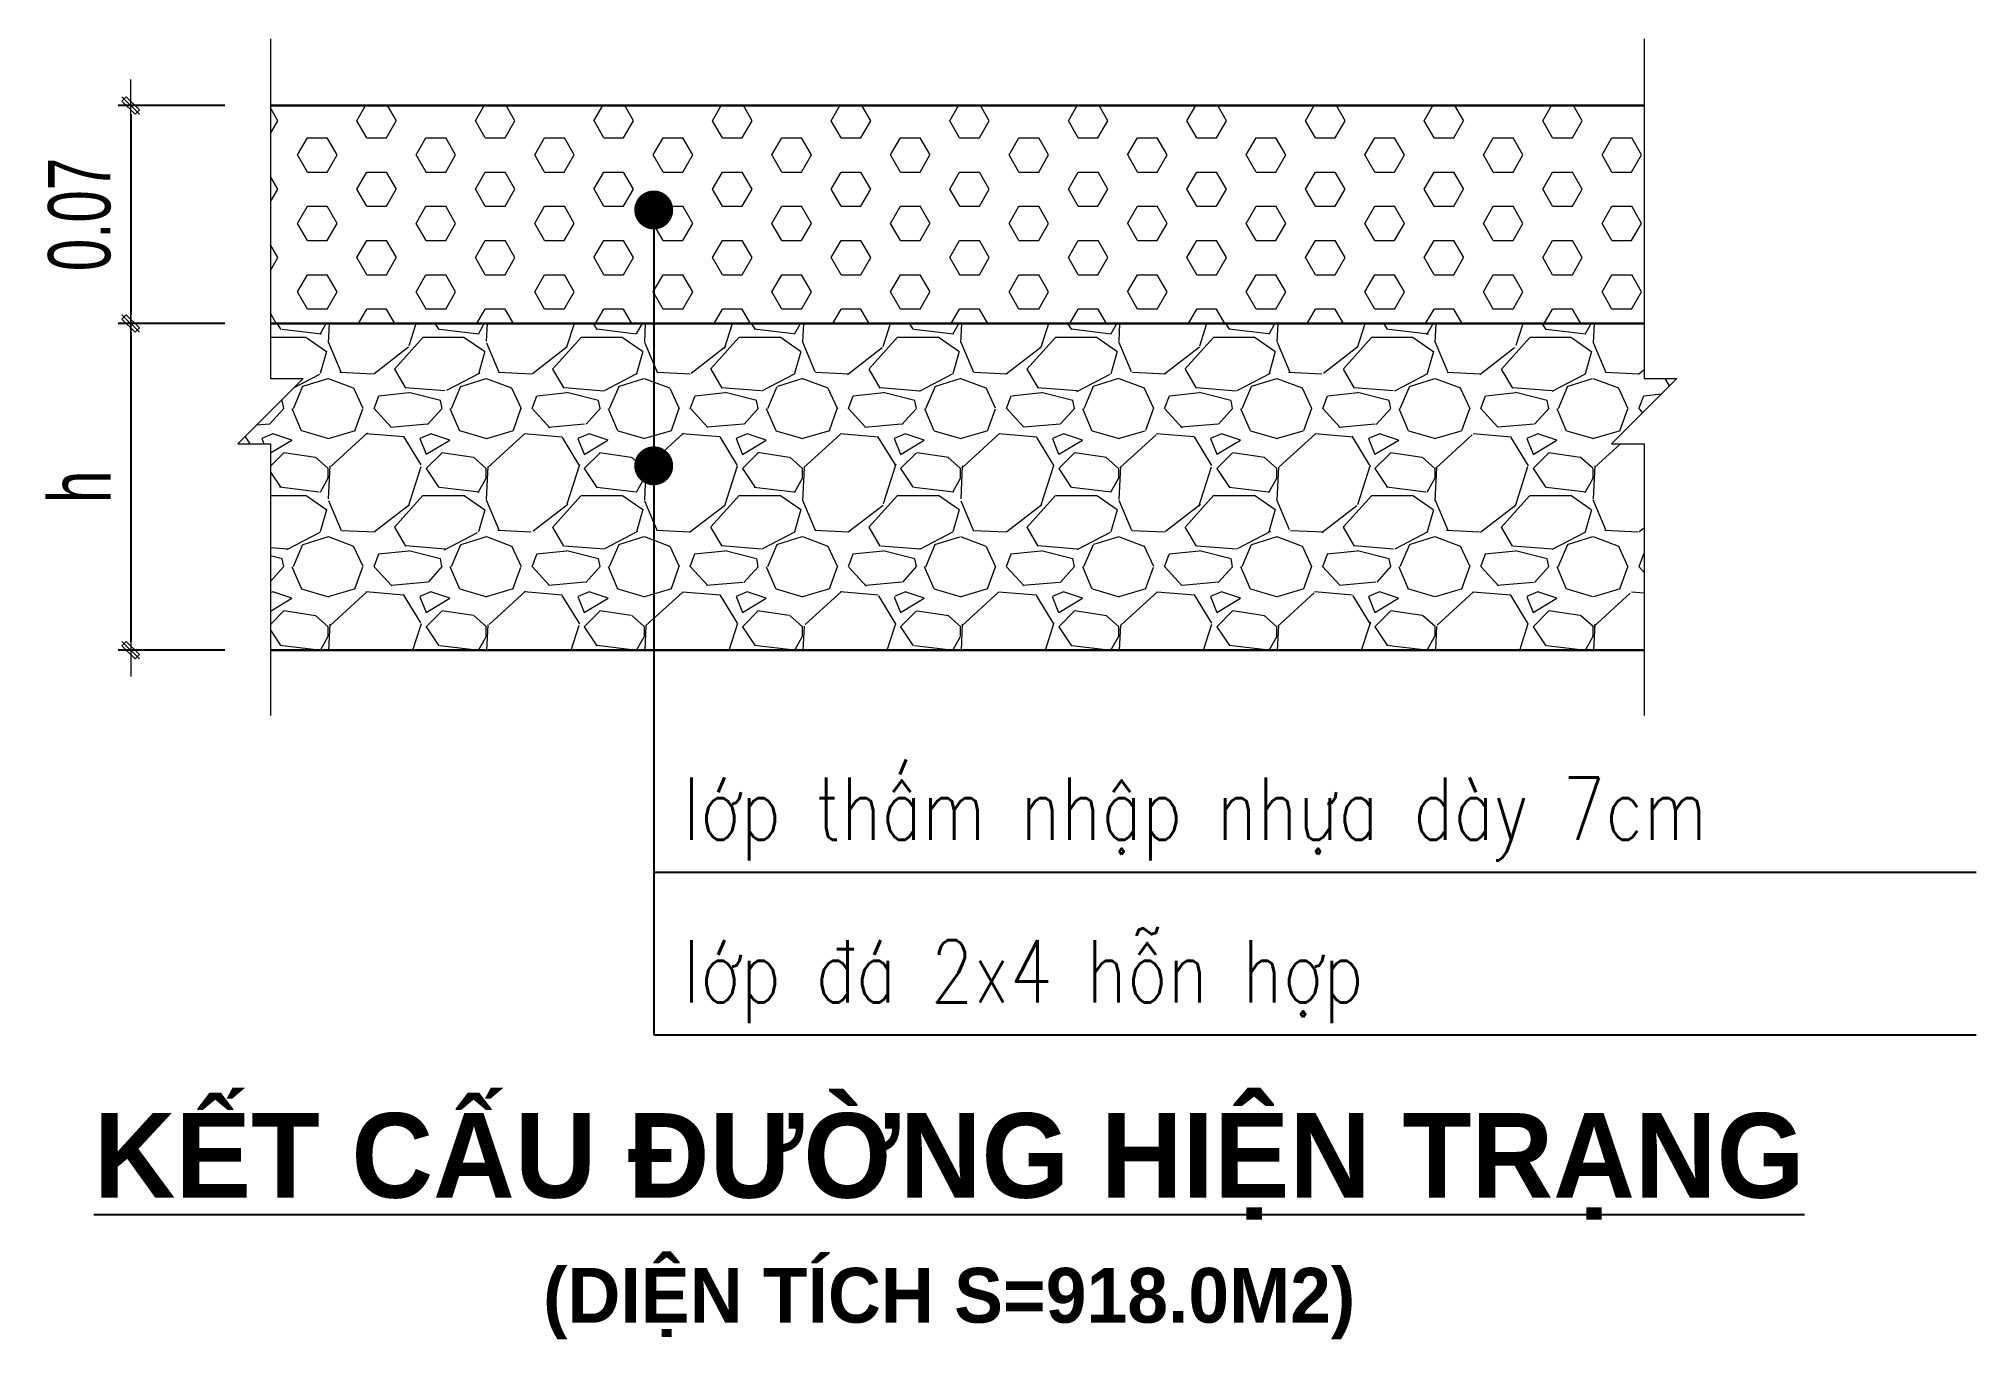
# Model space of a CAD drawing. Header units: millimetres. Extents: x 599607 to 1199256, y 2309327 to 4618784.
# Drawn here: x 1198855.28 to 1198886.4, y 4618411.22 to 4618432.11 of the extents above; entities that cross this region are included whole.
import ezdxf
from ezdxf.enums import TextEntityAlignment as Align

# ---------------------------------------------------------------- set-up
doc = ezdxf.new("R2010")
doc.units = ezdxf.units.MM
doc.header["$PDMODE"] = 3
doc.header["$PDSIZE"] = -0.7
for name, color, linetype, lineweight in [('LC Dim', 8, 'Continuous', 18), ('LC Hatch', 252, 'Continuous', 9), ('LC Net dam 1', 30, 'Continuous', 30), ('LC Net manh', 239, 'Continuous', 5), ('LC Text1', 3, 'Continuous', 20), ('LC Text2', 7, 'Continuous', 25)]:
    doc.layers.add(name, color=color, linetype=linetype, lineweight=lineweight)
doc.styles.add('HOATBIF', font='hoatbif.shx', dxfattribs={"width": 0.7})
doc.styles.add('LC 1', font='')
doc.styles.add('LC 3', font='vnsimli.shx', dxfattribs={"width": 0.75})
doc.styles.get('LC 1').set_extended_font_data('.VnAvantH', bold=True)
doc.dimstyles.new('1-100(1-25)', dxfattribs={"dimscale": 25, "dimtxt": 2.5, "dimasz": 0.35, "dimexe": 0.5, "dimexo": 0, "dimgap": 0.8, "dimtad": 1, "dimdec": 0, "dimzin": 0, "dimdsep": 46, "dimtxsty": 'HOATBIF', "dimblk1": 'DOT', "dimblk2": 'DOT', "dimsah": 1, "dimcen": -1, "dimdle": 1, "dimclrd": 256, "dimclre": 256, "dimclrt": 4, "dimadec": 3, "dimazin": 2, "dimtfac": 0.333333, "dimtdec": 0, "dimtix": 1, "dimtmove": 2, "dimatfit": 3, "dimldrblk": 'DOT', "dimfxl": 1, "dimtvp": 0.833333, "dimtolj": 1, "dimtzin": 0, "dimarcsym": 0})

msp = doc.modelspace()

# ---------------------------------------------------------------- texts
at = {"layer": 'LC Text1', "color": 3, "style": 'LC 3', "width": 0.8}
for s, p in [('líp thÊm nhËp nhùa dµy 7cm', (1198865.631, 4618419.245, -2.744)), ('líp ®¸ 2x4 hçn hîp', (1198865.631, 4618416.632, -2.744))]:
    msp.add_text(s, height=0.99999, rotation=359.9992, dxfattribs=at).set_placement(p)

# ---------------------------------------------------------------- blocks, each defined once
blk = doc.blocks.new('DOT')
at = {"layer": 'LC Dim', "color": 4}
blk.add_line((-1, -1), (1, 1), dxfattribs=at)
at = {"layer": 'LC Dim'}
blk.add_line((-3, 0), (3, 0), dxfattribs=at)
at = {"layer": 'LC Dim', "color": 4}
blk.add_lwpolyline([(0.5, 1), (-1, -0.5), (-0.5, -1), (1, 0.5)], close=True, dxfattribs=at)
blk = doc.blocks.new('*D43')
at = {"layer": 'Defpoints', "color": 0, "transparency": 16777216}
for p in [(1198858.273, 4618431.036), (1198856.758, 4618427.536), (1198858.273, 4618427.536)]:
    blk.add_point(p, dxfattribs=at)
at = {"layer": 'LC Dim', "lineweight": -2, "transparency": 16777216}
for p, q in [((1198858.273, 4618431.036), (1198856.558, 4618431.036)), ((1198856.758, 4618430.896), (1198856.758, 4618427.676)), ((1198858.273, 4618427.536), (1198856.558, 4618427.536))]:
    blk.add_line(p, q, dxfattribs=at)
at = {"layer": 'LC Dim', "lineweight": -2, "transparency": 16777216, "xscale": 0.14, "yscale": 0.14, "zscale": 0.14}
for p, rotation in [((1198856.758, 4618431.036), 90), ((1198856.758, 4618427.536), 270)]:
    blk.add_blockref('DOT', p, dxfattribs=dict(at, rotation=rotation))
at = {"layer": 'LC Dim', "color": 4, "transparency": 16777216, "insert": (1198855.938, 4618429.286), "char_height": 1, "attachment_point": 5, "rotation": 90, "style": 'HOATBIF'}
blk.add_mtext('\\A1;0.07', dxfattribs=at)
blk = doc.blocks.new('_Dot')
at = {"color": 0, "linetype": 'ByBlock', "lineweight": -2}
blk.add_line((-0.5, 0), (-1, 0), dxfattribs=at)
at = {"color": 0, "linetype": 'ByBlock', "const_width": 0.5}
blk.add_lwpolyline([(-0.25, 0, 1), (0.25, 0, 1)], format="xyb", close=True, dxfattribs=at)
blk = doc.blocks.new('*D44')
at = {"layer": 'Defpoints', "color": 0, "transparency": 16777216}
for p in [(1198858.273, 4618427.536), (1198856.758, 4618422.288), (1198858.273, 4618422.288)]:
    blk.add_point(p, dxfattribs=at)
at = {"layer": 'LC Dim', "lineweight": -2, "transparency": 16777216}
for p, q in [((1198858.273, 4618427.536), (1198856.558, 4618427.536)), ((1198856.758, 4618427.396), (1198856.758, 4618422.428)), ((1198858.273, 4618422.288), (1198856.558, 4618422.288))]:
    blk.add_line(p, q, dxfattribs=at)
at = {"layer": 'LC Dim', "lineweight": -2, "transparency": 16777216, "xscale": 0.14, "yscale": 0.14, "zscale": 0.14}
for p, rotation in [((1198856.758, 4618427.536), 90), ((1198856.758, 4618422.288), 270)]:
    blk.add_blockref('DOT', p, dxfattribs=dict(at, rotation=rotation))
at = {"layer": 'LC Dim', "color": 4, "transparency": 16777216, "insert": (1198855.938, 4618424.912), "char_height": 1, "attachment_point": 5, "rotation": 90, "style": 'HOATBIF'}
blk.add_mtext('\\A1;h', dxfattribs=at)
blk = doc.blocks.new('TIEUDE2')
at = {"layer": 'LC Text2', "color": 7, "style": 'LC 1'}
blk.add_attdef('%%UTIªU§Ò', text='', height=3.5, dxfattribs=at).set_placement((0, 0), align=Align.BOTTOM_CENTER)
blk.add_attdef('TL', text='', height=2.2, dxfattribs=at).set_placement((0, -1.8), align=Align.TOP_CENTER)

# ---------------------------------------------------------------- dimensions: what is measured, and where the dimension line sits
at = {"layer": 'LC Dim', "color": 2}
dim = msp.add_linear_dim(base=(1198856.758, 4618427.536, -2.744), p1=(1198858.273, 4618431.036, -2.744), p2=(1198858.273, 4618427.536, -2.744), angle=90, dimstyle='1-100(1-25)', override={"dimscale": 0.4, "dimdec": 2, "dimlfac": 0.02, "dimfxl": 2, "dimarcsym": 1}, dxfattribs=at)
dim.commit()
dim.dimension.update_dxf_attribs({"geometry": '*D43', "text_midpoint": (1198855.938, 4618429.286, -2.744)})
dim = msp.add_linear_dim(base=(1198856.758, 4618422.288, -2.744), p1=(1198858.273, 4618427.536, -2.744), p2=(1198858.273, 4618422.288, -2.744), angle=90, text='h', dimstyle='1-100(1-25)', override={"dimscale": 0.4, "dimdec": 2, "dimlfac": 0.025, "dimfxl": 2, "dimarcsym": 1}, dxfattribs=at)
dim.commit()
dim.dimension.update_dxf_attribs({"geometry": '*D44', "text_midpoint": (1198855.938, 4618424.912, -2.744)})

# ---------------------------------------------------------------- hatches: boundary and pattern name
at = {"layer": 'LC Hatch'}
h = msp.add_hatch(dxfattribs=at)
h.set_pattern_fill('HEX', color=256, scale=0.1)
h.set_pattern_definition([(0, (599480.8738, 2309119.1145), (0, 0.54992613154), [0.3175, -0.635]), (120, (599480.8738, 2309119.1145), (-0.47625000012, -0.27496306577), [0.3175, -0.635]), (60, (599481.1913, 2309119.1145), (-0.47625000012, 0.27496306577), [0.3175, -0.635])])
h.paths.add_polyline_path([(1198881.072, 4618427.536), (1198881.072, 4618431.036), (1198859.002, 4618431.036), (1198859.002, 4618427.536)])
h = msp.add_hatch(dxfattribs=at)
h.set_pattern_fill('GRAVEL', color=256, scale=0.1)
h.set_pattern_definition([(228.0127875, (599482.7026, 2309121.6545), (-20.320000001596, -22.859999998582), [0.34172144, -33.8304836396]), (184.969741, (599482.47399, 2309121.40051), (30.4799999879405, 2.540000144698), [0.58640472, -58.0540488935]), (132.5104471, (599481.88979, 2309121.3497), (25.400000010727, -27.939999990246), [0.41348152, -40.934722794]), (267.273689, (599480.89919, 2309120.7147), (2.54000000532, 50.799999999733), [0.53400452, -52.8664374257]), (292.83365418, (599480.87379, 2309120.1813), (-12.7000000010634, 30.4799999995555), [0.5236337, -51.8398077453]), (357.273689, (599481.07699, 2309119.6987), (-50.799999999733, 2.54000000532), [0.53400452, -52.8664374257]), (37.69424047, (599481.61039, 2309119.67331), (-33.019999998536, -25.4000000019004), [0.70619366, -69.9131153142]), (72.25532837, (599482.16919, 2309120.10511), (17.7800000047793, 55.879999998479), [0.66671952, -66.005256602]), (121.42956562, (599482.37239, 2309120.7401), (-20.320000002883, 33.019999998226), [0.535813, -53.0455456987]), (175.2363583, (599482.093, 2309121.1973), (27.9399999996, -2.54000000439), [0.61171328, -29.97393695]), (222.3974378, (599481.48339, 2309121.248106), (-30.4799999990247, -27.940000001064), [0.79107792, -78.3167725122]), (138.81407483, (599483.4138, 2309120.6893), (-17.779999998934, 15.24000000124), [0.27000454, -26.7305658243]), (171.4692344, (599483.21059, 2309120.8671), (33.0200000008897, -5.0799999942373), [0.51368198, -50.854638997]), (225, (599482.7026, 2309120.9433), (-4e-16, -2.54), [0.35920934, -3.2328931084]), (203.19859051, (599482.5248, 2309121.2481), (12.700000000346, 5.07999999911), [0.19344132, -19.150622369]), (291.80140949, (599482.347, 2309121.1719), (-2.54000000053, 7.61999999982), [0.27356562, -13.40475299]), (30.96375653, (599482.4486, 2309120.9179), (7.62000000019, 5.07999999972), [0.44431966, -14.366298153]), (161.56505118, (599482.8296, 2309121.1465), (5.08000000013, -2.53999999973), [0.32128714, -7.7108981168]), (16.389540334, (599480.87379, 2309121.1719), (25.4, 7.62), [0.450088, -44.5588266725]), (70.34617594, (599481.3056, 2309121.2989), (-10.160000000929, -27.93999999967), [0.37759894, -37.3822156782]), (293.19859051, (599482.8296, 2309121.6545), (-5.079999999113, 12.700000000355), [0.3868801, -18.957183589]), (343.61045967, (599482.98199, 2309121.2989), (-25.400000000532, 7.619999998223), [0.450088, -44.5588266725]), (339.44395478, (599480.8738, 2309119.5971), (-12.7, 5.08), [0.4340352, -21.267734313]), (294.7751406, (599481.2802, 2309119.4447), (-12.700000015117, 27.939999993127), [0.36367212, -36.0035933807]), (66.80140949, (599482.855, 2309119.1145), (5.0799999992, 12.70000000032), [0.3868801, -18.957183589]), (17.35402464, (599483.00739, 2309119.4701), (-33.019999999343, -10.160000002132), [0.42578274, -42.1523759802]), (69.44395478, (599481.6104, 2309119.1145), (-5.08000000009, -12.699999999965), [0.2170176, -21.484751913]), (101.309932474, (599482.7026, 2309119.1145), (-2.54, 10.16), [0.1295146, -12.8219949645]), (165.963756532, (599482.6772, 2309119.2415), (7.62, -2.54), [0.5236337, -9.949054589]), (186.00900596, (599482.16919, 2309119.3685), (25.399999999865, 2.540000001329), [0.485267, -48.0413648633]), (303.69006753, (599482.4486, 2309120.6893), (-2.54000000035, 5.07999999982), [0.36632388, -8.7917763597]), (353.15722659, (599482.65179, 2309120.38451), (43.1800000002657, -5.0799999977394), [0.63955676, -63.316009065]), (60.9453959, (599483.2868, 2309120.3083), (-10.16000000028, -17.77999999984), [0.26150824, -25.889392318]), (90, (599483.4138, 2309120.537), (-2.54, 2.54), [0.1524, -2.3876]), (120.25643716, (599482.1184, 2309119.4447), (10.159999998757, -17.78000000071), [0.35286696, -34.9339407732]), (48.0127875, (599481.9406, 2309119.7495), (20.320000001675, 22.85999999851), [0.68344288, -33.4887621996]), (0, (599482.3978, 2309120.2575), (2.54, 2.54), [0.6604, -1.8796]), (325.3048465, (599483.05819, 2309120.2575), (25.400000009622, -17.779999986255), [0.40160956, -39.7593167241]), (254.0546041, (599483.3884, 2309120.0289), (-2.539999999823, -10.160000000045), [0.36982908, -18.1216500388]), (207.64597536, (599483.28679, 2309119.67331), (-48.2600000017733, -25.3999999966308), [0.6021451, -59.612464423]), (175.42607874, (599482.75339, 2309119.39391), (-33.019999999999, 2.5399999999995), [0.63702946, -63.0658464562])])
h.paths.add_polyline_path([(1198859.002, 4618427.536), (1198859.002, 4618426.65), (1198859.527, 4618426.65), (1198858.477, 4618425.601), (1198859.002, 4618425.601), (1198859.002, 4618422.288), (1198881.072, 4618422.288), (1198881.072, 4618425.601), (1198880.547, 4618425.601), (1198881.597, 4618426.65), (1198881.072, 4618426.65), (1198881.072, 4618427.536)])

# ---------------------------------------------------------------- linework, layer by layer
at = {"layer": 'LC Net dam 1', "elevation": -2.744}
for points in [[(1198859.002, 4618431.036), (1198881.072, 4618431.036)], [(1198859.002, 4618427.536), (1198881.072, 4618427.536)], [(1198859.002, 4618422.288), (1198881.072, 4618422.288)]]:
    msp.add_lwpolyline(points, dxfattribs=at)
at = {"layer": 'LC Net manh', "elevation": -2.744}
for points in [[(1198859.002, 4618432.108), (1198859.002, 4618426.65), (1198859.527, 4618426.65), (1198858.477, 4618425.601), (1198859.002, 4618425.601), (1198859.002, 4618421.238)], [(1198881.072, 4618432.108), (1198881.072, 4618426.65), (1198881.597, 4618426.65), (1198880.547, 4618425.601), (1198881.072, 4618425.601), (1198881.072, 4618421.238)]]:
    msp.add_lwpolyline(points, dxfattribs=at)

# ---------------------------------------------------------------- block references
at = {"layer": 'LC Text2'}
ref = msp.add_blockref('TIEUDE2', (1198869.906, 4618413.088, -2.744), dxfattribs=dict(at, xscale=0.4000124032784512, yscale=0.4000124032784512, zscale=0.4000124032784512, rotation=359.999216292062))
ref.add_attrib('%%UTIªU§Ò', '%%UkÕt cÊu ®\xadêng hiÖn tr¹ng', dxfattribs={"color": 7, "height": 1.3585, "rotation": 359.9992, "style": 'LC 1'}).set_placement((1198869.906, 4618413.088, -2.744), align=Align.BOTTOM_CENTER)
ref.add_attrib('TL', '(diÖn tÝch s=918.0m2)', dxfattribs={"color": 7, "height": 0.88003, "rotation": 359.9992, "style": 'LC 1'}).set_placement((1198869.906, 4618412.368, -2.744), align=Align.TOP_CENTER)

msp.set_redraw_order([(e.dxf.handle, doc.entitydb.next_handle()) for e in msp.query("TEXT MTEXT ATTDEF DIMENSION ARC_DIMENSION")])  # texts and dimensions are drawn at this point

# ---------------------------------------------------------------- leaders
at = {"layer": 'LC Dim'}
for points in [[(1198865.16, 4618429.359, -2.744), (1198865.16, 4618418.723, -2.744), (1198886.404, 4618418.723, -2.744)], [(1198865.16, 4618425.25, -2.744), (1198865.16, 4618416.11, -2.744), (1198886.404, 4618416.11, -2.744)]]:
    msp.add_leader(points, dimstyle='1-100(1-25)', override={"dimasz": 0.1, "dimgap": 0.8, "dimtad": 0, "dimldrblk": 'DotSmall'}, dxfattribs=at)

doc.saveas('drawing.dxf')
